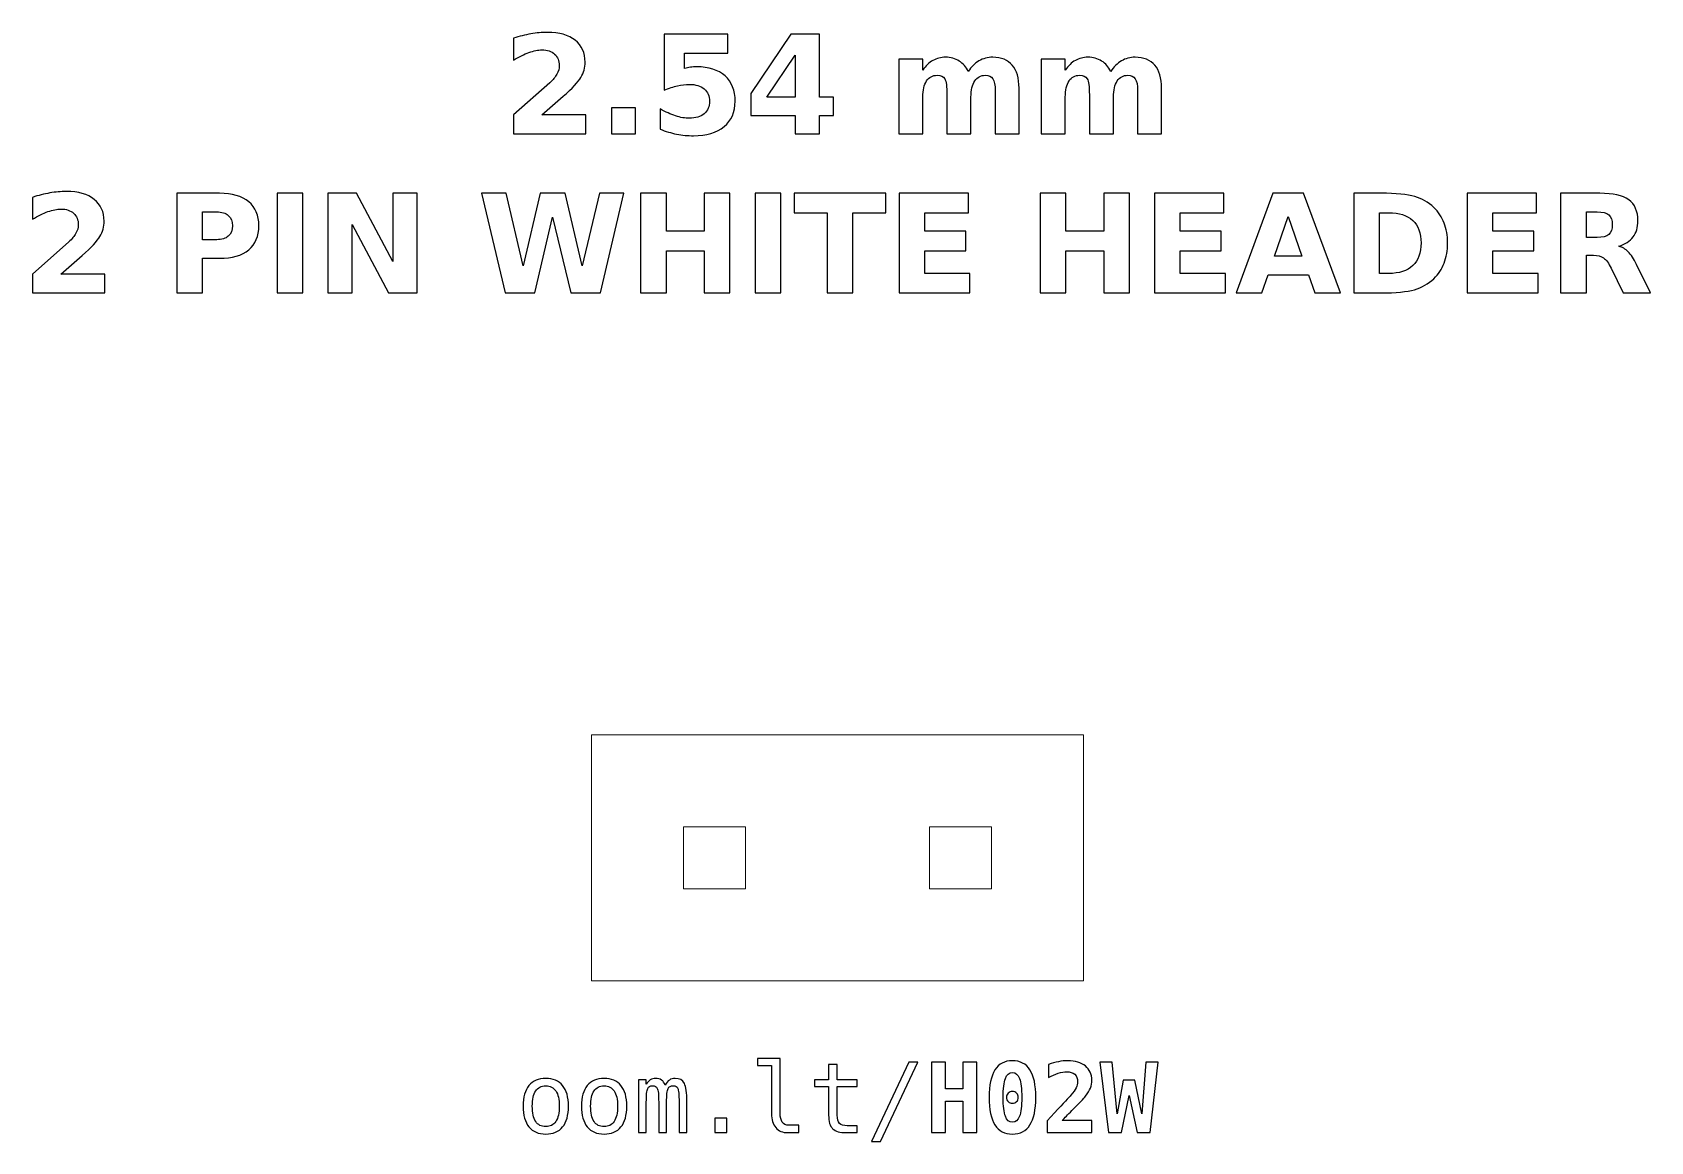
# Model space of a CAD drawing. Header units: centimetres. Extents: x -11.33 to -9.66, y -15.14 to -14.
import ezdxf

# ---------------------------------------------------------------- set-up
doc = ezdxf.new("R2010")
doc.units = ezdxf.units.CM
doc.header["$MEASUREMENT"] = 0
doc.layers.add('Layer 1', color=7, linetype='Continuous')

msp = doc.modelspace()

# ---------------------------------------------------------------- linework, layer by layer
at = {"layer": 'Layer 1', "color": 7, "lineweight": 20}
for points in [[(-10.754, -14.977), (-10.246, -14.977), (-10.246, -14.723), (-10.754, -14.723), (-10.754, -14.977)], [(-10.659, -14.882), (-10.595, -14.882), (-10.595, -14.818), (-10.659, -14.818), (-10.659, -14.882)], [(-10.405, -14.882), (-10.341, -14.882), (-10.341, -14.818), (-10.405, -14.818), (-10.405, -14.882)]]:
    msp.add_lwpolyline(points, close=True, dxfattribs=at)
at = {"layer": 'Layer 1', "color": 250}
for points, knots in [([(-10.80503, -14.08297), (-10.80503, -14.08297), (-10.75975, -14.08297), (-10.75975, -14.08297), (-10.75975, -14.08297), (-10.75975, -14.08297), (-10.75975, -14.10247), (-10.75975, -14.10247), (-10.75975, -14.10247), (-10.75975, -14.10247), (-10.83452, -14.10247), (-10.83452, -14.10247), (-10.83452, -14.10247), (-10.83452, -14.10247), (-10.83452, -14.08297), (-10.83452, -14.08297), (-10.83452, -14.08297), (-10.83452, -14.08297), (-10.79696, -14.04984), (-10.79696, -14.04984), (-10.79696, -14.04984), (-10.7936, -14.0468), (-10.79113, -14.04384), (-10.78953, -14.04095), (-10.78953, -14.04095), (-10.78791, -14.03805), (-10.78711, -14.03504), (-10.78711, -14.03191), (-10.78711, -14.03191), (-10.78711, -14.02709), (-10.78873, -14.02321), (-10.79197, -14.02027), (-10.79197, -14.02027), (-10.7952, -14.01733), (-10.7995, -14.01588), (-10.80489, -14.01588), (-10.80489, -14.01588), (-10.80902, -14.01588), (-10.81354, -14.01677), (-10.81846, -14.01853), (-10.81846, -14.01853), (-10.82337, -14.0203), (-10.82864, -14.02293), (-10.83424, -14.02641), (-10.83424, -14.02641), (-10.83424, -14.02641), (-10.83424, -14.00381), (-10.83424, -14.00381), (-10.83424, -14.00381), (-10.82826, -14.00184), (-10.82236, -14.00033), (-10.81653, -13.9993), (-10.81653, -13.9993), (-10.81069, -13.99826), (-10.80498, -13.99774), (-10.79936, -13.99774), (-10.79936, -13.99774), (-10.78706, -13.99774), (-10.77749, -14.00045), (-10.77067, -14.00588), (-10.77067, -14.00588), (-10.76385, -14.01129), (-10.76044, -14.01884), (-10.76044, -14.02855), (-10.76044, -14.02855), (-10.76044, -14.03415), (-10.76189, -14.03937), (-10.76479, -14.04422), (-10.76479, -14.04422), (-10.76768, -14.04906), (-10.77377, -14.05555), (-10.78304, -14.06369), (-10.78304, -14.06369), (-10.78304, -14.06369), (-10.80503, -14.08297), (-10.80503, -14.08297)], [0, 0, 0, 0, 0.0526316, 0.0526316, 0.0526316, 0.0526316, 0.1052632, 0.1052632, 0.1052632, 0.1052632, 0.1578947, 0.1578947, 0.1578947, 0.1578947, 0.2105263, 0.2105263, 0.2105263, 0.2105263, 0.2631579, 0.2631579, 0.2631579, 0.2631579, 0.3157895, 0.3157895, 0.3157895, 0.3157895, 0.3684211, 0.3684211, 0.3684211, 0.3684211, 0.4210526, 0.4210526, 0.4210526, 0.4210526, 0.4736842, 0.4736842, 0.4736842, 0.4736842, 0.5263158, 0.5263158, 0.5263158, 0.5263158, 0.5789474, 0.5789474, 0.5789474, 0.5789474, 0.6315789, 0.6315789, 0.6315789, 0.6315789, 0.6842105, 0.6842105, 0.6842105, 0.6842105, 0.7368421, 0.7368421, 0.7368421, 0.7368421, 0.7894737, 0.7894737, 0.7894737, 0.7894737, 0.8421053, 0.8421053, 0.8421053, 0.8421053, 0.8947368, 0.8947368, 0.8947368, 0.8947368, 0.9473684, 0.9473684, 0.9473684, 0.9473684, 1, 1, 1, 1]), ([(-10.67894, -13.9996), (-10.67894, -13.9996), (-10.613, -13.9996), (-10.613, -13.9996), (-10.613, -13.9996), (-10.613, -13.9996), (-10.613, -14.0191), (-10.613, -14.0191), (-10.613, -14.0191), (-10.613, -14.0191), (-10.6578, -14.0191), (-10.6578, -14.0191), (-10.6578, -14.0191), (-10.6578, -14.0191), (-10.6578, -14.03502), (-10.6578, -14.03502), (-10.6578, -14.03502), (-10.65578, -14.03448), (-10.65375, -14.03406), (-10.65171, -14.03375), (-10.65171, -14.03375), (-10.64966, -14.03344), (-10.64752, -14.0333), (-10.64533, -14.0333), (-10.64533, -14.0333), (-10.63278, -14.0333), (-10.62302, -14.03643), (-10.61603, -14.04271), (-10.61603, -14.04271), (-10.60905, -14.04897), (-10.60557, -14.05771), (-10.60557, -14.06891), (-10.60557, -14.06891), (-10.60557, -14.08003), (-10.60938, -14.08874), (-10.61697, -14.09504), (-10.61697, -14.09504), (-10.62457, -14.10132), (-10.63513, -14.10447), (-10.64863, -14.10447), (-10.64863, -14.10447), (-10.65446, -14.10447), (-10.66025, -14.1039), (-10.66596, -14.10278), (-10.66596, -14.10278), (-10.67168, -14.10165), (-10.67737, -14.09995), (-10.68301, -14.09765), (-10.68301, -14.09765), (-10.68301, -14.09765), (-10.68301, -14.07676), (-10.68301, -14.07676), (-10.68301, -14.07676), (-10.67741, -14.07999), (-10.6721, -14.08239), (-10.66707, -14.08398), (-10.66707, -14.08398), (-10.66203, -14.08561), (-10.65728, -14.08641), (-10.65284, -14.08641), (-10.65284, -14.08641), (-10.64639, -14.08641), (-10.64134, -14.08483), (-10.63764, -14.08168), (-10.63764, -14.08168), (-10.63395, -14.07855), (-10.63209, -14.0743), (-10.63209, -14.06891), (-10.63209, -14.06891), (-10.63209, -14.0635), (-10.63395, -14.05924), (-10.63764, -14.05612), (-10.63764, -14.05612), (-10.64134, -14.05299), (-10.64639, -14.05144), (-10.65284, -14.05144), (-10.65284, -14.05144), (-10.65665, -14.05144), (-10.66072, -14.05193), (-10.66502, -14.05292), (-10.66502, -14.05292), (-10.66935, -14.0539), (-10.67398, -14.05543), (-10.67894, -14.0575), (-10.67894, -14.0575), (-10.67894, -14.0575), (-10.67894, -13.9996), (-10.67894, -13.9996)], [0, 0, 0, 0, 0.0454545, 0.0454545, 0.0454545, 0.0454545, 0.0909091, 0.0909091, 0.0909091, 0.0909091, 0.1363636, 0.1363636, 0.1363636, 0.1363636, 0.1818182, 0.1818182, 0.1818182, 0.1818182, 0.2272727, 0.2272727, 0.2272727, 0.2272727, 0.2727273, 0.2727273, 0.2727273, 0.2727273, 0.3181818, 0.3181818, 0.3181818, 0.3181818, 0.3636364, 0.3636364, 0.3636364, 0.3636364, 0.4090909, 0.4090909, 0.4090909, 0.4090909, 0.4545455, 0.4545455, 0.4545455, 0.4545455, 0.5, 0.5, 0.5, 0.5, 0.5454545, 0.5454545, 0.5454545, 0.5454545, 0.5909091, 0.5909091, 0.5909091, 0.5909091, 0.6363636, 0.6363636, 0.6363636, 0.6363636, 0.6818182, 0.6818182, 0.6818182, 0.6818182, 0.7272727, 0.7272727, 0.7272727, 0.7272727, 0.7727273, 0.7727273, 0.7727273, 0.7727273, 0.8181818, 0.8181818, 0.8181818, 0.8181818, 0.8636364, 0.8636364, 0.8636364, 0.8636364, 0.9090909, 0.9090909, 0.9090909, 0.9090909, 0.9545455, 0.9545455, 0.9545455, 0.9545455, 1, 1, 1, 1]), ([(-10.54816, -13.9996), (-10.54816, -13.9996), (-10.51866, -13.9996), (-10.51866, -13.9996), (-10.51866, -13.9996), (-10.51866, -13.9996), (-10.51866, -14.06451), (-10.51866, -14.06451), (-10.51866, -14.06451), (-10.51866, -14.06451), (-10.50399, -14.06451), (-10.50399, -14.06451), (-10.50399, -14.06451), (-10.50399, -14.06451), (-10.50399, -14.08373), (-10.50399, -14.08373), (-10.50399, -14.08373), (-10.50399, -14.08373), (-10.51866, -14.08373), (-10.51866, -14.08373), (-10.51866, -14.08373), (-10.51866, -14.08373), (-10.51866, -14.10247), (-10.51866, -14.10247), (-10.51866, -14.10247), (-10.51866, -14.10247), (-10.54373, -14.10247), (-10.54373, -14.10247), (-10.54373, -14.10247), (-10.54373, -14.10247), (-10.54373, -14.08373), (-10.54373, -14.08373), (-10.54373, -14.08373), (-10.54373, -14.08373), (-10.58936, -14.08373), (-10.58936, -14.08373), (-10.58936, -14.08373), (-10.58936, -14.08373), (-10.58936, -14.06098), (-10.58936, -14.06098), (-10.58936, -14.06098), (-10.58936, -14.06098), (-10.54816, -13.9996), (-10.54816, -13.9996)], [0, 0, 0, 0, 0.0909091, 0.0909091, 0.0909091, 0.0909091, 0.1818182, 0.1818182, 0.1818182, 0.1818182, 0.2727273, 0.2727273, 0.2727273, 0.2727273, 0.3636364, 0.3636364, 0.3636364, 0.3636364, 0.4545455, 0.4545455, 0.4545455, 0.4545455, 0.5454545, 0.5454545, 0.5454545, 0.5454545, 0.6363636, 0.6363636, 0.6363636, 0.6363636, 0.7272727, 0.7272727, 0.7272727, 0.7272727, 0.8181818, 0.8181818, 0.8181818, 0.8181818, 0.9090909, 0.9090909, 0.9090909, 0.9090909, 1, 1, 1, 1]), ([(-10.54373, -14.02145), (-10.54373, -14.02145), (-10.57283, -14.06451), (-10.57283, -14.06451), (-10.57283, -14.06451), (-10.57283, -14.06451), (-10.54373, -14.06451), (-10.54373, -14.06451), (-10.54373, -14.06451), (-10.54373, -14.06451), (-10.54373, -14.02145), (-10.54373, -14.02145)], [0, 0, 0, 0, 0.3333333, 0.3333333, 0.3333333, 0.3333333, 0.6666667, 0.6666667, 0.6666667, 0.6666667, 1, 1, 1, 1]), ([(-10.36502, -14.03812), (-10.36189, -14.03335), (-10.3582, -14.0297), (-10.35389, -14.02721), (-10.35389, -14.02721), (-10.34959, -14.02469), (-10.34489, -14.02345), (-10.33974, -14.02345), (-10.33974, -14.02345), (-10.33087, -14.02345), (-10.32412, -14.02618), (-10.31949, -14.03166), (-10.31949, -14.03166), (-10.31485, -14.03711), (-10.31252, -14.04506), (-10.31252, -14.05548), (-10.31252, -14.05548), (-10.31252, -14.05548), (-10.31252, -14.10247), (-10.31252, -14.10247), (-10.31252, -14.10247), (-10.31252, -14.10247), (-10.33734, -14.10247), (-10.33734, -14.10247), (-10.33734, -14.10247), (-10.33734, -14.10247), (-10.33734, -14.06223), (-10.33734, -14.06223), (-10.33734, -14.06223), (-10.33729, -14.06164), (-10.33727, -14.06103), (-10.33724, -14.06037), (-10.33724, -14.06037), (-10.33722, -14.05974), (-10.3372, -14.05882), (-10.3372, -14.05762), (-10.3372, -14.05762), (-10.3372, -14.05216), (-10.33799, -14.04819), (-10.33962, -14.04574), (-10.33962, -14.04574), (-10.34122, -14.04327), (-10.3438, -14.04205), (-10.34738, -14.04205), (-10.34738, -14.04205), (-10.35208, -14.04205), (-10.35568, -14.04398), (-10.35824, -14.04784), (-10.35824, -14.04784), (-10.36078, -14.05169), (-10.3621, -14.05727), (-10.3622, -14.06458), (-10.3622, -14.06458), (-10.3622, -14.06458), (-10.3622, -14.10247), (-10.3622, -14.10247), (-10.3622, -14.10247), (-10.3622, -14.10247), (-10.38701, -14.10247), (-10.38701, -14.10247), (-10.38701, -14.10247), (-10.38701, -14.10247), (-10.38701, -14.06223), (-10.38701, -14.06223), (-10.38701, -14.06223), (-10.38701, -14.05369), (-10.38774, -14.04819), (-10.38922, -14.04574), (-10.38922, -14.04574), (-10.39068, -14.04327), (-10.39329, -14.04205), (-10.39705, -14.04205), (-10.39705, -14.04205), (-10.4018, -14.04205), (-10.40545, -14.044), (-10.40801, -14.04788), (-10.40801, -14.04788), (-10.41057, -14.05176), (-10.41187, -14.05729), (-10.41187, -14.06451), (-10.41187, -14.06451), (-10.41187, -14.06451), (-10.41187, -14.10247), (-10.41187, -14.10247), (-10.41187, -14.10247), (-10.41187, -14.10247), (-10.43668, -14.10247), (-10.43668, -14.10247), (-10.43668, -14.10247), (-10.43668, -14.10247), (-10.43668, -14.02531), (-10.43668, -14.02531), (-10.43668, -14.02531), (-10.43668, -14.02531), (-10.41187, -14.02531), (-10.41187, -14.02531), (-10.41187, -14.02531), (-10.41187, -14.02531), (-10.41187, -14.03662), (-10.41187, -14.03662), (-10.41187, -14.03662), (-10.40883, -14.03224), (-10.40535, -14.02898), (-10.40142, -14.02676), (-10.40142, -14.02676), (-10.3975, -14.02455), (-10.39317, -14.02345), (-10.38844, -14.02345), (-10.38844, -14.02345), (-10.38313, -14.02345), (-10.3784, -14.02474), (-10.37433, -14.02731), (-10.37433, -14.02731), (-10.37024, -14.02989), (-10.36713, -14.03349), (-10.36502, -14.03812)], [0, 0, 0, 0, 0.0344828, 0.0344828, 0.0344828, 0.0344828, 0.0689655, 0.0689655, 0.0689655, 0.0689655, 0.1034483, 0.1034483, 0.1034483, 0.1034483, 0.137931, 0.137931, 0.137931, 0.137931, 0.1724138, 0.1724138, 0.1724138, 0.1724138, 0.2068966, 0.2068966, 0.2068966, 0.2068966, 0.2413793, 0.2413793, 0.2413793, 0.2413793, 0.2758621, 0.2758621, 0.2758621, 0.2758621, 0.3103448, 0.3103448, 0.3103448, 0.3103448, 0.3448276, 0.3448276, 0.3448276, 0.3448276, 0.3793103, 0.3793103, 0.3793103, 0.3793103, 0.4137931, 0.4137931, 0.4137931, 0.4137931, 0.4482759, 0.4482759, 0.4482759, 0.4482759, 0.4827586, 0.4827586, 0.4827586, 0.4827586, 0.5172414, 0.5172414, 0.5172414, 0.5172414, 0.5517241, 0.5517241, 0.5517241, 0.5517241, 0.5862069, 0.5862069, 0.5862069, 0.5862069, 0.6206897, 0.6206897, 0.6206897, 0.6206897, 0.6551724, 0.6551724, 0.6551724, 0.6551724, 0.6896552, 0.6896552, 0.6896552, 0.6896552, 0.7241379, 0.7241379, 0.7241379, 0.7241379, 0.7586207, 0.7586207, 0.7586207, 0.7586207, 0.7931034, 0.7931034, 0.7931034, 0.7931034, 0.8275862, 0.8275862, 0.8275862, 0.8275862, 0.862069, 0.862069, 0.862069, 0.862069, 0.8965517, 0.8965517, 0.8965517, 0.8965517, 0.9310345, 0.9310345, 0.9310345, 0.9310345, 0.9655172, 0.9655172, 0.9655172, 0.9655172, 1, 1, 1, 1]), ([(-10.21798, -14.03812), (-10.21485, -14.03335), (-10.21116, -14.0297), (-10.20685, -14.02721), (-10.20685, -14.02721), (-10.20255, -14.02469), (-10.19785, -14.02345), (-10.1927, -14.02345), (-10.1927, -14.02345), (-10.18383, -14.02345), (-10.17708, -14.02618), (-10.17245, -14.03166), (-10.17245, -14.03166), (-10.16781, -14.03711), (-10.16548, -14.04506), (-10.16548, -14.05548), (-10.16548, -14.05548), (-10.16548, -14.05548), (-10.16548, -14.10247), (-10.16548, -14.10247), (-10.16548, -14.10247), (-10.16548, -14.10247), (-10.1903, -14.10247), (-10.1903, -14.10247), (-10.1903, -14.10247), (-10.1903, -14.10247), (-10.1903, -14.06223), (-10.1903, -14.06223), (-10.1903, -14.06223), (-10.19025, -14.06164), (-10.19023, -14.06103), (-10.1902, -14.06037), (-10.1902, -14.06037), (-10.19018, -14.05974), (-10.19016, -14.05882), (-10.19016, -14.05762), (-10.19016, -14.05762), (-10.19016, -14.05216), (-10.19095, -14.04819), (-10.19258, -14.04574), (-10.19258, -14.04574), (-10.19418, -14.04327), (-10.19676, -14.04205), (-10.20034, -14.04205), (-10.20034, -14.04205), (-10.20504, -14.04205), (-10.20864, -14.04398), (-10.2112, -14.04784), (-10.2112, -14.04784), (-10.21374, -14.05169), (-10.21506, -14.05727), (-10.21516, -14.06458), (-10.21516, -14.06458), (-10.21516, -14.06458), (-10.21516, -14.10247), (-10.21516, -14.10247), (-10.21516, -14.10247), (-10.21516, -14.10247), (-10.23997, -14.10247), (-10.23997, -14.10247), (-10.23997, -14.10247), (-10.23997, -14.10247), (-10.23997, -14.06223), (-10.23997, -14.06223), (-10.23997, -14.06223), (-10.23997, -14.05369), (-10.2407, -14.04819), (-10.24218, -14.04574), (-10.24218, -14.04574), (-10.24364, -14.04327), (-10.24625, -14.04205), (-10.25001, -14.04205), (-10.25001, -14.04205), (-10.25476, -14.04205), (-10.25841, -14.044), (-10.26097, -14.04788), (-10.26097, -14.04788), (-10.26353, -14.05176), (-10.26483, -14.05729), (-10.26483, -14.06451), (-10.26483, -14.06451), (-10.26483, -14.06451), (-10.26483, -14.10247), (-10.26483, -14.10247), (-10.26483, -14.10247), (-10.26483, -14.10247), (-10.28964, -14.10247), (-10.28964, -14.10247), (-10.28964, -14.10247), (-10.28964, -14.10247), (-10.28964, -14.02531), (-10.28964, -14.02531), (-10.28964, -14.02531), (-10.28964, -14.02531), (-10.26483, -14.02531), (-10.26483, -14.02531), (-10.26483, -14.02531), (-10.26483, -14.02531), (-10.26483, -14.03662), (-10.26483, -14.03662), (-10.26483, -14.03662), (-10.26179, -14.03224), (-10.25831, -14.02898), (-10.25438, -14.02676), (-10.25438, -14.02676), (-10.25046, -14.02455), (-10.24613, -14.02345), (-10.2414, -14.02345), (-10.2414, -14.02345), (-10.23609, -14.02345), (-10.23136, -14.02474), (-10.22729, -14.02731), (-10.22729, -14.02731), (-10.2232, -14.02989), (-10.22009, -14.03349), (-10.21798, -14.03812)], [0, 0, 0, 0, 0.0344828, 0.0344828, 0.0344828, 0.0344828, 0.0689655, 0.0689655, 0.0689655, 0.0689655, 0.1034483, 0.1034483, 0.1034483, 0.1034483, 0.137931, 0.137931, 0.137931, 0.137931, 0.1724138, 0.1724138, 0.1724138, 0.1724138, 0.2068966, 0.2068966, 0.2068966, 0.2068966, 0.2413793, 0.2413793, 0.2413793, 0.2413793, 0.2758621, 0.2758621, 0.2758621, 0.2758621, 0.3103448, 0.3103448, 0.3103448, 0.3103448, 0.3448276, 0.3448276, 0.3448276, 0.3448276, 0.3793103, 0.3793103, 0.3793103, 0.3793103, 0.4137931, 0.4137931, 0.4137931, 0.4137931, 0.4482759, 0.4482759, 0.4482759, 0.4482759, 0.4827586, 0.4827586, 0.4827586, 0.4827586, 0.5172414, 0.5172414, 0.5172414, 0.5172414, 0.5517241, 0.5517241, 0.5517241, 0.5517241, 0.5862069, 0.5862069, 0.5862069, 0.5862069, 0.6206897, 0.6206897, 0.6206897, 0.6206897, 0.6551724, 0.6551724, 0.6551724, 0.6551724, 0.6896552, 0.6896552, 0.6896552, 0.6896552, 0.7241379, 0.7241379, 0.7241379, 0.7241379, 0.7586207, 0.7586207, 0.7586207, 0.7586207, 0.7931034, 0.7931034, 0.7931034, 0.7931034, 0.8275862, 0.8275862, 0.8275862, 0.8275862, 0.862069, 0.862069, 0.862069, 0.862069, 0.8965517, 0.8965517, 0.8965517, 0.8965517, 0.9310345, 0.9310345, 0.9310345, 0.9310345, 0.9655172, 0.9655172, 0.9655172, 0.9655172, 1, 1, 1, 1]), ([(-10.73311, -14.0758), (-10.73311, -14.0758), (-10.70829, -14.0758), (-10.70829, -14.0758), (-10.70829, -14.0758), (-10.70829, -14.0758), (-10.70829, -14.10247), (-10.70829, -14.10247), (-10.70829, -14.10247), (-10.70829, -14.10247), (-10.73311, -14.10247), (-10.73311, -14.10247), (-10.73311, -14.10247), (-10.73311, -14.10247), (-10.73311, -14.0758), (-10.73311, -14.0758)], [0, 0, 0, 0, 0.25, 0.25, 0.25, 0.25, 0.5, 0.5, 0.5, 0.5, 0.75, 0.75, 0.75, 0.75, 1, 1, 1, 1]), ([(-11.30151, -14.24722), (-11.30151, -14.24722), (-11.25623, -14.24722), (-11.25623, -14.24722), (-11.25623, -14.24722), (-11.25623, -14.24722), (-11.25623, -14.26672), (-11.25623, -14.26672), (-11.25623, -14.26672), (-11.25623, -14.26672), (-11.331, -14.26672), (-11.331, -14.26672), (-11.331, -14.26672), (-11.331, -14.26672), (-11.331, -14.24722), (-11.331, -14.24722), (-11.331, -14.24722), (-11.331, -14.24722), (-11.29344, -14.21409), (-11.29344, -14.21409), (-11.29344, -14.21409), (-11.29008, -14.21105), (-11.28761, -14.20809), (-11.28601, -14.2052), (-11.28601, -14.2052), (-11.28439, -14.2023), (-11.28359, -14.19929), (-11.28359, -14.19616), (-11.28359, -14.19616), (-11.28359, -14.19134), (-11.28521, -14.18746), (-11.28845, -14.18452), (-11.28845, -14.18452), (-11.29168, -14.18158), (-11.29598, -14.18013), (-11.30137, -14.18013), (-11.30137, -14.18013), (-11.3055, -14.18013), (-11.31002, -14.18102), (-11.31494, -14.18278), (-11.31494, -14.18278), (-11.31985, -14.18455), (-11.32512, -14.18718), (-11.33072, -14.19066), (-11.33072, -14.19066), (-11.33072, -14.19066), (-11.33072, -14.16806), (-11.33072, -14.16806), (-11.33072, -14.16806), (-11.32474, -14.16609), (-11.31884, -14.16458), (-11.31301, -14.16355), (-11.31301, -14.16355), (-11.30717, -14.16251), (-11.30146, -14.16199), (-11.29584, -14.16199), (-11.29584, -14.16199), (-11.28354, -14.16199), (-11.27397, -14.1647), (-11.26715, -14.17013), (-11.26715, -14.17013), (-11.26033, -14.17554), (-11.25692, -14.18309), (-11.25692, -14.1928), (-11.25692, -14.1928), (-11.25692, -14.1984), (-11.25837, -14.20362), (-11.26127, -14.20847), (-11.26127, -14.20847), (-11.26416, -14.21331), (-11.27025, -14.2198), (-11.27952, -14.22794), (-11.27952, -14.22794), (-11.27952, -14.22794), (-11.30151, -14.24722), (-11.30151, -14.24722)], [0, 0, 0, 0, 0.0526316, 0.0526316, 0.0526316, 0.0526316, 0.1052632, 0.1052632, 0.1052632, 0.1052632, 0.1578947, 0.1578947, 0.1578947, 0.1578947, 0.2105263, 0.2105263, 0.2105263, 0.2105263, 0.2631579, 0.2631579, 0.2631579, 0.2631579, 0.3157895, 0.3157895, 0.3157895, 0.3157895, 0.3684211, 0.3684211, 0.3684211, 0.3684211, 0.4210526, 0.4210526, 0.4210526, 0.4210526, 0.4736842, 0.4736842, 0.4736842, 0.4736842, 0.5263158, 0.5263158, 0.5263158, 0.5263158, 0.5789474, 0.5789474, 0.5789474, 0.5789474, 0.6315789, 0.6315789, 0.6315789, 0.6315789, 0.6842105, 0.6842105, 0.6842105, 0.6842105, 0.7368421, 0.7368421, 0.7368421, 0.7368421, 0.7894737, 0.7894737, 0.7894737, 0.7894737, 0.8421053, 0.8421053, 0.8421053, 0.8421053, 0.8947368, 0.8947368, 0.8947368, 0.8947368, 0.9473684, 0.9473684, 0.9473684, 0.9473684, 1, 1, 1, 1]), ([(-11.18189, -14.16385), (-11.18189, -14.16385), (-11.13787, -14.16385), (-11.13787, -14.16385), (-11.13787, -14.16385), (-11.12477, -14.16385), (-11.11472, -14.16677), (-11.10771, -14.17258), (-11.10771, -14.17258), (-11.10071, -14.17839), (-11.0972, -14.18666), (-11.0972, -14.19741), (-11.0972, -14.19741), (-11.0972, -14.20818), (-11.10071, -14.21648), (-11.10771, -14.22229), (-11.10771, -14.22229), (-11.11472, -14.2281), (-11.12477, -14.23102), (-11.13787, -14.23102), (-11.13787, -14.23102), (-11.13787, -14.23102), (-11.15536, -14.23102), (-11.15536, -14.23102), (-11.15536, -14.23102), (-11.15536, -14.23102), (-11.15536, -14.26672), (-11.15536, -14.26672), (-11.15536, -14.26672), (-11.15536, -14.26672), (-11.18189, -14.26672), (-11.18189, -14.26672), (-11.18189, -14.26672), (-11.18189, -14.26672), (-11.18189, -14.16385), (-11.18189, -14.16385)], [0, 0, 0, 0, 0.1111111, 0.1111111, 0.1111111, 0.1111111, 0.2222222, 0.2222222, 0.2222222, 0.2222222, 0.3333333, 0.3333333, 0.3333333, 0.3333333, 0.4444444, 0.4444444, 0.4444444, 0.4444444, 0.5555556, 0.5555556, 0.5555556, 0.5555556, 0.6666667, 0.6666667, 0.6666667, 0.6666667, 0.7777778, 0.7777778, 0.7777778, 0.7777778, 0.8888889, 0.8888889, 0.8888889, 0.8888889, 1, 1, 1, 1]), ([(-11.07848, -14.16385), (-11.07848, -14.16385), (-11.05195, -14.16385), (-11.05195, -14.16385), (-11.05195, -14.16385), (-11.05195, -14.16385), (-11.05195, -14.26672), (-11.05195, -14.26672), (-11.05195, -14.26672), (-11.05195, -14.26672), (-11.07848, -14.26672), (-11.07848, -14.26672), (-11.07848, -14.26672), (-11.07848, -14.26672), (-11.07848, -14.16385), (-11.07848, -14.16385)], [0, 0, 0, 0, 0.25, 0.25, 0.25, 0.25, 0.5, 0.5, 0.5, 0.5, 0.75, 0.75, 0.75, 0.75, 1, 1, 1, 1]), ([(-11.02599, -14.16385), (-11.02599, -14.16385), (-10.99636, -14.16385), (-10.99636, -14.16385), (-10.99636, -14.16385), (-10.99636, -14.16385), (-10.95894, -14.23441), (-10.95894, -14.23441), (-10.95894, -14.23441), (-10.95894, -14.23441), (-10.95894, -14.16385), (-10.95894, -14.16385), (-10.95894, -14.16385), (-10.95894, -14.16385), (-10.9338, -14.16385), (-10.9338, -14.16385), (-10.9338, -14.16385), (-10.9338, -14.16385), (-10.9338, -14.26672), (-10.9338, -14.26672), (-10.9338, -14.26672), (-10.9338, -14.26672), (-10.96343, -14.26672), (-10.96343, -14.26672), (-10.96343, -14.26672), (-10.96343, -14.26672), (-11.00085, -14.19616), (-11.00085, -14.19616), (-11.00085, -14.19616), (-11.00085, -14.19616), (-11.00085, -14.26672), (-11.00085, -14.26672), (-11.00085, -14.26672), (-11.00085, -14.26672), (-11.02599, -14.26672), (-11.02599, -14.26672), (-11.02599, -14.26672), (-11.02599, -14.26672), (-11.02599, -14.16385), (-11.02599, -14.16385)], [0, 0, 0, 0, 0.1, 0.1, 0.1, 0.1, 0.2, 0.2, 0.2, 0.2, 0.3, 0.3, 0.3, 0.3, 0.4, 0.4, 0.4, 0.4, 0.5, 0.5, 0.5, 0.5, 0.6, 0.6, 0.6, 0.6, 0.7, 0.7, 0.7, 0.7, 0.8, 0.8, 0.8, 0.8, 0.9, 0.9, 0.9, 0.9, 1, 1, 1, 1]), ([(-10.86752, -14.16385), (-10.86752, -14.16385), (-10.8421, -14.16385), (-10.8421, -14.16385), (-10.8421, -14.16385), (-10.8421, -14.16385), (-10.82432, -14.23862), (-10.82432, -14.23862), (-10.82432, -14.23862), (-10.82432, -14.23862), (-10.80668, -14.16385), (-10.80668, -14.16385), (-10.80668, -14.16385), (-10.80668, -14.16385), (-10.78111, -14.16385), (-10.78111, -14.16385), (-10.78111, -14.16385), (-10.78111, -14.16385), (-10.76348, -14.23862), (-10.76348, -14.23862), (-10.76348, -14.23862), (-10.76348, -14.23862), (-10.7457, -14.16385), (-10.7457, -14.16385), (-10.7457, -14.16385), (-10.7457, -14.16385), (-10.72048, -14.16385), (-10.72048, -14.16385), (-10.72048, -14.16385), (-10.72048, -14.16385), (-10.74473, -14.26672), (-10.74473, -14.26672), (-10.74473, -14.26672), (-10.74473, -14.26672), (-10.77533, -14.26672), (-10.77533, -14.26672), (-10.77533, -14.26672), (-10.77533, -14.26672), (-10.794, -14.18852), (-10.794, -14.18852), (-10.794, -14.18852), (-10.794, -14.18852), (-10.81246, -14.26672), (-10.81246, -14.26672), (-10.81246, -14.26672), (-10.81246, -14.26672), (-10.84306, -14.26672), (-10.84306, -14.26672), (-10.84306, -14.26672), (-10.84306, -14.26672), (-10.86752, -14.16385), (-10.86752, -14.16385)], [0, 0, 0, 0, 0.0769231, 0.0769231, 0.0769231, 0.0769231, 0.1538462, 0.1538462, 0.1538462, 0.1538462, 0.2307692, 0.2307692, 0.2307692, 0.2307692, 0.3076923, 0.3076923, 0.3076923, 0.3076923, 0.3846154, 0.3846154, 0.3846154, 0.3846154, 0.4615385, 0.4615385, 0.4615385, 0.4615385, 0.5384615, 0.5384615, 0.5384615, 0.5384615, 0.6153846, 0.6153846, 0.6153846, 0.6153846, 0.6923077, 0.6923077, 0.6923077, 0.6923077, 0.7692308, 0.7692308, 0.7692308, 0.7692308, 0.8461538, 0.8461538, 0.8461538, 0.8461538, 0.9230769, 0.9230769, 0.9230769, 0.9230769, 1, 1, 1, 1]), ([(-10.70313, -14.16385), (-10.70313, -14.16385), (-10.6766, -14.16385), (-10.6766, -14.16385), (-10.6766, -14.16385), (-10.6766, -14.16385), (-10.6766, -14.20306), (-10.6766, -14.20306), (-10.6766, -14.20306), (-10.6766, -14.20306), (-10.63747, -14.20306), (-10.63747, -14.20306), (-10.63747, -14.20306), (-10.63747, -14.20306), (-10.63747, -14.16385), (-10.63747, -14.16385), (-10.63747, -14.16385), (-10.63747, -14.16385), (-10.61094, -14.16385), (-10.61094, -14.16385), (-10.61094, -14.16385), (-10.61094, -14.16385), (-10.61094, -14.26672), (-10.61094, -14.26672), (-10.61094, -14.26672), (-10.61094, -14.26672), (-10.63747, -14.26672), (-10.63747, -14.26672), (-10.63747, -14.26672), (-10.63747, -14.26672), (-10.63747, -14.22312), (-10.63747, -14.22312), (-10.63747, -14.22312), (-10.63747, -14.22312), (-10.6766, -14.22312), (-10.6766, -14.22312), (-10.6766, -14.22312), (-10.6766, -14.22312), (-10.6766, -14.26672), (-10.6766, -14.26672), (-10.6766, -14.26672), (-10.6766, -14.26672), (-10.70313, -14.26672), (-10.70313, -14.26672), (-10.70313, -14.26672), (-10.70313, -14.26672), (-10.70313, -14.16385), (-10.70313, -14.16385)], [0, 0, 0, 0, 0.0833333, 0.0833333, 0.0833333, 0.0833333, 0.1666667, 0.1666667, 0.1666667, 0.1666667, 0.25, 0.25, 0.25, 0.25, 0.3333333, 0.3333333, 0.3333333, 0.3333333, 0.4166667, 0.4166667, 0.4166667, 0.4166667, 0.5, 0.5, 0.5, 0.5, 0.5833333, 0.5833333, 0.5833333, 0.5833333, 0.6666667, 0.6666667, 0.6666667, 0.6666667, 0.75, 0.75, 0.75, 0.75, 0.8333333, 0.8333333, 0.8333333, 0.8333333, 0.9166667, 0.9166667, 0.9166667, 0.9166667, 1, 1, 1, 1]), ([(-10.58504, -14.16385), (-10.58504, -14.16385), (-10.55851, -14.16385), (-10.55851, -14.16385), (-10.55851, -14.16385), (-10.55851, -14.16385), (-10.55851, -14.26672), (-10.55851, -14.26672), (-10.55851, -14.26672), (-10.55851, -14.26672), (-10.58504, -14.26672), (-10.58504, -14.26672), (-10.58504, -14.26672), (-10.58504, -14.26672), (-10.58504, -14.16385), (-10.58504, -14.16385)], [0, 0, 0, 0, 0.25, 0.25, 0.25, 0.25, 0.5, 0.5, 0.5, 0.5, 0.75, 0.75, 0.75, 0.75, 1, 1, 1, 1]), ([(-10.54483, -14.16385), (-10.54483, -14.16385), (-10.45003, -14.16385), (-10.45003, -14.16385), (-10.45003, -14.16385), (-10.45003, -14.16385), (-10.45003, -14.18391), (-10.45003, -14.18391), (-10.45003, -14.18391), (-10.45003, -14.18391), (-10.48413, -14.18391), (-10.48413, -14.18391), (-10.48413, -14.18391), (-10.48413, -14.18391), (-10.48413, -14.26672), (-10.48413, -14.26672), (-10.48413, -14.26672), (-10.48413, -14.26672), (-10.51066, -14.26672), (-10.51066, -14.26672), (-10.51066, -14.26672), (-10.51066, -14.26672), (-10.51066, -14.18391), (-10.51066, -14.18391), (-10.51066, -14.18391), (-10.51066, -14.18391), (-10.54483, -14.18391), (-10.54483, -14.18391), (-10.54483, -14.18391), (-10.54483, -14.18391), (-10.54483, -14.16385), (-10.54483, -14.16385)], [0, 0, 0, 0, 0.125, 0.125, 0.125, 0.125, 0.25, 0.25, 0.25, 0.25, 0.375, 0.375, 0.375, 0.375, 0.5, 0.5, 0.5, 0.5, 0.625, 0.625, 0.625, 0.625, 0.75, 0.75, 0.75, 0.75, 0.875, 0.875, 0.875, 0.875, 1, 1, 1, 1]), ([(-10.43629, -14.16385), (-10.43629, -14.16385), (-10.3647, -14.16385), (-10.3647, -14.16385), (-10.3647, -14.16385), (-10.3647, -14.16385), (-10.3647, -14.18391), (-10.3647, -14.18391), (-10.3647, -14.18391), (-10.3647, -14.18391), (-10.40976, -14.18391), (-10.40976, -14.18391), (-10.40976, -14.18391), (-10.40976, -14.18391), (-10.40976, -14.20306), (-10.40976, -14.20306), (-10.40976, -14.20306), (-10.40976, -14.20306), (-10.36741, -14.20306), (-10.36741, -14.20306), (-10.36741, -14.20306), (-10.36741, -14.20306), (-10.36741, -14.22312), (-10.36741, -14.22312), (-10.36741, -14.22312), (-10.36741, -14.22312), (-10.40976, -14.22312), (-10.40976, -14.22312), (-10.40976, -14.22312), (-10.40976, -14.22312), (-10.40976, -14.24666), (-10.40976, -14.24666), (-10.40976, -14.24666), (-10.40976, -14.24666), (-10.3632, -14.24666), (-10.3632, -14.24666), (-10.3632, -14.24666), (-10.3632, -14.24666), (-10.3632, -14.26672), (-10.3632, -14.26672), (-10.3632, -14.26672), (-10.3632, -14.26672), (-10.43629, -14.26672), (-10.43629, -14.26672), (-10.43629, -14.26672), (-10.43629, -14.26672), (-10.43629, -14.16385), (-10.43629, -14.16385)], [0, 0, 0, 0, 0.0833333, 0.0833333, 0.0833333, 0.0833333, 0.1666667, 0.1666667, 0.1666667, 0.1666667, 0.25, 0.25, 0.25, 0.25, 0.3333333, 0.3333333, 0.3333333, 0.3333333, 0.4166667, 0.4166667, 0.4166667, 0.4166667, 0.5, 0.5, 0.5, 0.5, 0.5833333, 0.5833333, 0.5833333, 0.5833333, 0.6666667, 0.6666667, 0.6666667, 0.6666667, 0.75, 0.75, 0.75, 0.75, 0.8333333, 0.8333333, 0.8333333, 0.8333333, 0.9166667, 0.9166667, 0.9166667, 0.9166667, 1, 1, 1, 1]), ([(-10.29076, -14.16385), (-10.29076, -14.16385), (-10.26423, -14.16385), (-10.26423, -14.16385), (-10.26423, -14.16385), (-10.26423, -14.16385), (-10.26423, -14.20306), (-10.26423, -14.20306), (-10.26423, -14.20306), (-10.26423, -14.20306), (-10.2251, -14.20306), (-10.2251, -14.20306), (-10.2251, -14.20306), (-10.2251, -14.20306), (-10.2251, -14.16385), (-10.2251, -14.16385), (-10.2251, -14.16385), (-10.2251, -14.16385), (-10.19857, -14.16385), (-10.19857, -14.16385), (-10.19857, -14.16385), (-10.19857, -14.16385), (-10.19857, -14.26672), (-10.19857, -14.26672), (-10.19857, -14.26672), (-10.19857, -14.26672), (-10.2251, -14.26672), (-10.2251, -14.26672), (-10.2251, -14.26672), (-10.2251, -14.26672), (-10.2251, -14.22312), (-10.2251, -14.22312), (-10.2251, -14.22312), (-10.2251, -14.22312), (-10.26423, -14.22312), (-10.26423, -14.22312), (-10.26423, -14.22312), (-10.26423, -14.22312), (-10.26423, -14.26672), (-10.26423, -14.26672), (-10.26423, -14.26672), (-10.26423, -14.26672), (-10.29076, -14.26672), (-10.29076, -14.26672), (-10.29076, -14.26672), (-10.29076, -14.26672), (-10.29076, -14.16385), (-10.29076, -14.16385)], [0, 0, 0, 0, 0.0833333, 0.0833333, 0.0833333, 0.0833333, 0.1666667, 0.1666667, 0.1666667, 0.1666667, 0.25, 0.25, 0.25, 0.25, 0.3333333, 0.3333333, 0.3333333, 0.3333333, 0.4166667, 0.4166667, 0.4166667, 0.4166667, 0.5, 0.5, 0.5, 0.5, 0.5833333, 0.5833333, 0.5833333, 0.5833333, 0.6666667, 0.6666667, 0.6666667, 0.6666667, 0.75, 0.75, 0.75, 0.75, 0.8333333, 0.8333333, 0.8333333, 0.8333333, 0.9166667, 0.9166667, 0.9166667, 0.9166667, 1, 1, 1, 1]), ([(-10.17267, -14.16385), (-10.17267, -14.16385), (-10.10108, -14.16385), (-10.10108, -14.16385), (-10.10108, -14.16385), (-10.10108, -14.16385), (-10.10108, -14.18391), (-10.10108, -14.18391), (-10.10108, -14.18391), (-10.10108, -14.18391), (-10.14614, -14.18391), (-10.14614, -14.18391), (-10.14614, -14.18391), (-10.14614, -14.18391), (-10.14614, -14.20306), (-10.14614, -14.20306), (-10.14614, -14.20306), (-10.14614, -14.20306), (-10.10379, -14.20306), (-10.10379, -14.20306), (-10.10379, -14.20306), (-10.10379, -14.20306), (-10.10379, -14.22312), (-10.10379, -14.22312), (-10.10379, -14.22312), (-10.10379, -14.22312), (-10.14614, -14.22312), (-10.14614, -14.22312), (-10.14614, -14.22312), (-10.14614, -14.22312), (-10.14614, -14.24666), (-10.14614, -14.24666), (-10.14614, -14.24666), (-10.14614, -14.24666), (-10.09958, -14.24666), (-10.09958, -14.24666), (-10.09958, -14.24666), (-10.09958, -14.24666), (-10.09958, -14.26672), (-10.09958, -14.26672), (-10.09958, -14.26672), (-10.09958, -14.26672), (-10.17267, -14.26672), (-10.17267, -14.26672), (-10.17267, -14.26672), (-10.17267, -14.26672), (-10.17267, -14.16385), (-10.17267, -14.16385)], [0, 0, 0, 0, 0.0833333, 0.0833333, 0.0833333, 0.0833333, 0.1666667, 0.1666667, 0.1666667, 0.1666667, 0.25, 0.25, 0.25, 0.25, 0.3333333, 0.3333333, 0.3333333, 0.3333333, 0.4166667, 0.4166667, 0.4166667, 0.4166667, 0.5, 0.5, 0.5, 0.5, 0.5833333, 0.5833333, 0.5833333, 0.5833333, 0.6666667, 0.6666667, 0.6666667, 0.6666667, 0.75, 0.75, 0.75, 0.75, 0.8333333, 0.8333333, 0.8333333, 0.8333333, 0.9166667, 0.9166667, 0.9166667, 0.9166667, 1, 1, 1, 1]), ([(-10.01385, -14.248), (-10.01385, -14.248), (-10.05534, -14.248), (-10.05534, -14.248), (-10.05534, -14.248), (-10.05534, -14.248), (-10.06188, -14.26672), (-10.06188, -14.26672), (-10.06188, -14.26672), (-10.06188, -14.26672), (-10.08855, -14.26672), (-10.08855, -14.26672), (-10.08855, -14.26672), (-10.08855, -14.26672), (-10.05045, -14.16385), (-10.05045, -14.16385), (-10.05045, -14.16385), (-10.05045, -14.16385), (-10.01882, -14.16385), (-10.01882, -14.16385), (-10.01882, -14.16385), (-10.01882, -14.16385), (-9.98072, -14.26672), (-9.98072, -14.26672), (-9.98072, -14.26672), (-9.98072, -14.26672), (-10.00739, -14.26672), (-10.00739, -14.26672), (-10.00739, -14.26672), (-10.00739, -14.26672), (-10.01385, -14.248), (-10.01385, -14.248)], [0, 0, 0, 0, 0.125, 0.125, 0.125, 0.125, 0.25, 0.25, 0.25, 0.25, 0.375, 0.375, 0.375, 0.375, 0.5, 0.5, 0.5, 0.5, 0.625, 0.625, 0.625, 0.625, 0.75, 0.75, 0.75, 0.75, 0.875, 0.875, 0.875, 0.875, 1, 1, 1, 1]), ([(-9.96705, -14.16385), (-9.96705, -14.16385), (-9.93906, -14.16385), (-9.93906, -14.16385), (-9.93906, -14.16385), (-9.92345, -14.16385), (-9.91183, -14.16496), (-9.90419, -14.16719), (-9.90419, -14.16719), (-9.89654, -14.16942), (-9.88998, -14.17319), (-9.8845, -14.17853), (-9.8845, -14.17853), (-9.87968, -14.18316), (-9.87611, -14.18852), (-9.87375, -14.19459), (-9.87375, -14.19459), (-9.87143, -14.20063), (-9.87025, -14.2075), (-9.87025, -14.21519), (-9.87025, -14.21519), (-9.87025, -14.22295), (-9.87143, -14.22987), (-9.87375, -14.23596), (-9.87375, -14.23596), (-9.87611, -14.24205), (-9.87968, -14.24741), (-9.8845, -14.25204), (-9.8845, -14.25204), (-9.89003, -14.25738), (-9.89664, -14.26115), (-9.90435, -14.26338), (-9.90435, -14.26338), (-9.91207, -14.26561), (-9.92364, -14.26672), (-9.93906, -14.26672), (-9.93906, -14.26672), (-9.93906, -14.26672), (-9.96705, -14.26672), (-9.96705, -14.26672), (-9.96705, -14.26672), (-9.96705, -14.26672), (-9.96705, -14.16385), (-9.96705, -14.16385)], [0, 0, 0, 0, 0.0909091, 0.0909091, 0.0909091, 0.0909091, 0.1818182, 0.1818182, 0.1818182, 0.1818182, 0.2727273, 0.2727273, 0.2727273, 0.2727273, 0.3636364, 0.3636364, 0.3636364, 0.3636364, 0.4545455, 0.4545455, 0.4545455, 0.4545455, 0.5454545, 0.5454545, 0.5454545, 0.5454545, 0.6363636, 0.6363636, 0.6363636, 0.6363636, 0.7272727, 0.7272727, 0.7272727, 0.7272727, 0.8181818, 0.8181818, 0.8181818, 0.8181818, 0.9090909, 0.9090909, 0.9090909, 0.9090909, 1, 1, 1, 1]), ([(-9.84993, -14.16385), (-9.84993, -14.16385), (-9.77834, -14.16385), (-9.77834, -14.16385), (-9.77834, -14.16385), (-9.77834, -14.16385), (-9.77834, -14.18391), (-9.77834, -14.18391), (-9.77834, -14.18391), (-9.77834, -14.18391), (-9.8234, -14.18391), (-9.8234, -14.18391), (-9.8234, -14.18391), (-9.8234, -14.18391), (-9.8234, -14.20306), (-9.8234, -14.20306), (-9.8234, -14.20306), (-9.8234, -14.20306), (-9.78105, -14.20306), (-9.78105, -14.20306), (-9.78105, -14.20306), (-9.78105, -14.20306), (-9.78105, -14.22312), (-9.78105, -14.22312), (-9.78105, -14.22312), (-9.78105, -14.22312), (-9.8234, -14.22312), (-9.8234, -14.22312), (-9.8234, -14.22312), (-9.8234, -14.22312), (-9.8234, -14.24666), (-9.8234, -14.24666), (-9.8234, -14.24666), (-9.8234, -14.24666), (-9.77684, -14.24666), (-9.77684, -14.24666), (-9.77684, -14.24666), (-9.77684, -14.24666), (-9.77684, -14.26672), (-9.77684, -14.26672), (-9.77684, -14.26672), (-9.77684, -14.26672), (-9.84993, -14.26672), (-9.84993, -14.26672), (-9.84993, -14.26672), (-9.84993, -14.26672), (-9.84993, -14.16385), (-9.84993, -14.16385)], [0, 0, 0, 0, 0.0833333, 0.0833333, 0.0833333, 0.0833333, 0.1666667, 0.1666667, 0.1666667, 0.1666667, 0.25, 0.25, 0.25, 0.25, 0.3333333, 0.3333333, 0.3333333, 0.3333333, 0.4166667, 0.4166667, 0.4166667, 0.4166667, 0.5, 0.5, 0.5, 0.5, 0.5833333, 0.5833333, 0.5833333, 0.5833333, 0.6666667, 0.6666667, 0.6666667, 0.6666667, 0.75, 0.75, 0.75, 0.75, 0.8333333, 0.8333333, 0.8333333, 0.8333333, 0.9166667, 0.9166667, 0.9166667, 0.9166667, 1, 1, 1, 1]), ([(-9.727, -14.2278), (-9.727, -14.2278), (-9.727, -14.26672), (-9.727, -14.26672), (-9.727, -14.26672), (-9.727, -14.26672), (-9.75353, -14.26672), (-9.75353, -14.26672), (-9.75353, -14.26672), (-9.75353, -14.26672), (-9.75353, -14.16385), (-9.75353, -14.16385), (-9.75353, -14.16385), (-9.75353, -14.16385), (-9.71301, -14.16385), (-9.71301, -14.16385), (-9.71301, -14.16385), (-9.69946, -14.16385), (-9.68951, -14.16613), (-9.68321, -14.17067), (-9.68321, -14.17067), (-9.67689, -14.17521), (-9.67373, -14.18241), (-9.67373, -14.19224), (-9.67373, -14.19224), (-9.67373, -14.19903), (-9.67538, -14.20463), (-9.67865, -14.20898), (-9.67865, -14.20898), (-9.68194, -14.21336), (-9.6869, -14.21658), (-9.69351, -14.21863), (-9.69351, -14.21863), (-9.68989, -14.21947), (-9.68662, -14.22133), (-9.68375, -14.22425), (-9.68375, -14.22425), (-9.68088, -14.22716), (-9.67799, -14.23158), (-9.67505, -14.23751), (-9.67505, -14.23751), (-9.67505, -14.23751), (-9.66063, -14.26672), (-9.66063, -14.26672), (-9.66063, -14.26672), (-9.66063, -14.26672), (-9.6889, -14.26672), (-9.6889, -14.26672), (-9.6889, -14.26672), (-9.6889, -14.26672), (-9.70144, -14.24116), (-9.70144, -14.24116), (-9.70144, -14.24116), (-9.70395, -14.23603), (-9.70652, -14.2325), (-9.70913, -14.23062), (-9.70913, -14.23062), (-9.71172, -14.22874), (-9.71517, -14.2278), (-9.7195, -14.2278), (-9.7195, -14.2278), (-9.7195, -14.2278), (-9.727, -14.2278), (-9.727, -14.2278)], [0, 0, 0, 0, 0.0625, 0.0625, 0.0625, 0.0625, 0.125, 0.125, 0.125, 0.125, 0.1875, 0.1875, 0.1875, 0.1875, 0.25, 0.25, 0.25, 0.25, 0.3125, 0.3125, 0.3125, 0.3125, 0.375, 0.375, 0.375, 0.375, 0.4375, 0.4375, 0.4375, 0.4375, 0.5, 0.5, 0.5, 0.5, 0.5625, 0.5625, 0.5625, 0.5625, 0.625, 0.625, 0.625, 0.625, 0.6875, 0.6875, 0.6875, 0.6875, 0.75, 0.75, 0.75, 0.75, 0.8125, 0.8125, 0.8125, 0.8125, 0.875, 0.875, 0.875, 0.875, 0.9375, 0.9375, 0.9375, 0.9375, 1, 1, 1, 1]), ([(-11.15536, -14.18307), (-11.15536, -14.18307), (-11.15536, -14.2118), (-11.15536, -14.2118), (-11.15536, -14.2118), (-11.15536, -14.2118), (-11.14069, -14.2118), (-11.14069, -14.2118), (-11.14069, -14.2118), (-11.13554, -14.2118), (-11.13156, -14.21056), (-11.12876, -14.20804), (-11.12876, -14.20804), (-11.12596, -14.20555), (-11.12455, -14.202), (-11.12455, -14.19741), (-11.12455, -14.19741), (-11.12455, -14.1928), (-11.12596, -14.18927), (-11.12876, -14.18678), (-11.12876, -14.18678), (-11.13156, -14.18431), (-11.13554, -14.18307), (-11.14069, -14.18307), (-11.14069, -14.18307), (-11.14069, -14.18307), (-11.15536, -14.18307), (-11.15536, -14.18307)], [0, 0, 0, 0, 0.1428571, 0.1428571, 0.1428571, 0.1428571, 0.2857143, 0.2857143, 0.2857143, 0.2857143, 0.4285714, 0.4285714, 0.4285714, 0.4285714, 0.5714286, 0.5714286, 0.5714286, 0.5714286, 0.7142857, 0.7142857, 0.7142857, 0.7142857, 0.8571429, 0.8571429, 0.8571429, 0.8571429, 1, 1, 1, 1]), ([(-10.04873, -14.2289), (-10.04873, -14.2289), (-10.02053, -14.2289), (-10.02053, -14.2289), (-10.02053, -14.2289), (-10.02053, -14.2289), (-10.0346, -14.18798), (-10.0346, -14.18798), (-10.0346, -14.18798), (-10.0346, -14.18798), (-10.04873, -14.2289), (-10.04873, -14.2289)], [0, 0, 0, 0, 0.3333333, 0.3333333, 0.3333333, 0.3333333, 0.6666667, 0.6666667, 0.6666667, 0.6666667, 1, 1, 1, 1]), ([(-9.94052, -14.18391), (-9.94052, -14.18391), (-9.94052, -14.24666), (-9.94052, -14.24666), (-9.94052, -14.24666), (-9.94052, -14.24666), (-9.93102, -14.24666), (-9.93102, -14.24666), (-9.93102, -14.24666), (-9.92018, -14.24666), (-9.9119, -14.24398), (-9.90619, -14.23859), (-9.90619, -14.23859), (-9.90047, -14.23323), (-9.8976, -14.22542), (-9.8976, -14.21519), (-9.8976, -14.21519), (-9.8976, -14.20498), (-9.90045, -14.19722), (-9.90614, -14.19191), (-9.90614, -14.19191), (-9.91183, -14.18657), (-9.92013, -14.18391), (-9.93102, -14.18391), (-9.93102, -14.18391), (-9.93102, -14.18391), (-9.94052, -14.18391), (-9.94052, -14.18391)], [0, 0, 0, 0, 0.1428571, 0.1428571, 0.1428571, 0.1428571, 0.2857143, 0.2857143, 0.2857143, 0.2857143, 0.4285714, 0.4285714, 0.4285714, 0.4285714, 0.5714286, 0.5714286, 0.5714286, 0.5714286, 0.7142857, 0.7142857, 0.7142857, 0.7142857, 0.8571429, 0.8571429, 0.8571429, 0.8571429, 1, 1, 1, 1]), ([(-9.71583, -14.20948), (-9.71028, -14.20948), (-9.70628, -14.20844), (-9.70388, -14.20637), (-9.70388, -14.20637), (-9.70146, -14.2043), (-9.70026, -14.20089), (-9.70026, -14.19616), (-9.70026, -14.19616), (-9.70026, -14.19148), (-9.70146, -14.18812), (-9.70388, -14.1861), (-9.70388, -14.1861), (-9.70628, -14.18408), (-9.71028, -14.18307), (-9.71583, -14.18307), (-9.71583, -14.18307), (-9.71583, -14.18307), (-9.727, -14.18307), (-9.727, -14.18307), (-9.727, -14.18307), (-9.727, -14.18307), (-9.727, -14.20948), (-9.727, -14.20948), (-9.727, -14.20948), (-9.727, -14.20948), (-9.71583, -14.20948), (-9.71583, -14.20948)], [0, 0, 0, 0, 0.1428571, 0.1428571, 0.1428571, 0.1428571, 0.2857143, 0.2857143, 0.2857143, 0.2857143, 0.4285714, 0.4285714, 0.4285714, 0.4285714, 0.5714286, 0.5714286, 0.5714286, 0.5714286, 0.7142857, 0.7142857, 0.7142857, 0.7142857, 0.8571429, 0.8571429, 0.8571429, 0.8571429, 1, 1, 1, 1]), ([(-10.55912, -15.1138), (-10.55912, -15.11784), (-10.55838, -15.12087), (-10.5569, -15.12292), (-10.5569, -15.12292), (-10.55542, -15.12497), (-10.55323, -15.126), (-10.55033, -15.126), (-10.55033, -15.126), (-10.55033, -15.126), (-10.53983, -15.126), (-10.53983, -15.126), (-10.53983, -15.126), (-10.53983, -15.126), (-10.53983, -15.13362), (-10.53983, -15.13362), (-10.53983, -15.13362), (-10.53983, -15.13362), (-10.5512, -15.13362), (-10.5512, -15.13362), (-10.5512, -15.13362), (-10.55658, -15.13362), (-10.56073, -15.13189), (-10.56368, -15.12844), (-10.56368, -15.12844), (-10.56663, -15.12499), (-10.5681, -15.1201), (-10.5681, -15.1138), (-10.5681, -15.1138), (-10.5681, -15.1138), (-10.5681, -15.06413), (-10.5681, -15.06413), (-10.5681, -15.06413), (-10.5681, -15.06413), (-10.5825, -15.06413), (-10.5825, -15.06413), (-10.5825, -15.06413), (-10.5825, -15.06413), (-10.5825, -15.0571), (-10.5825, -15.0571), (-10.5825, -15.0571), (-10.5825, -15.0571), (-10.55912, -15.0571), (-10.55912, -15.0571), (-10.55912, -15.0571), (-10.55912, -15.0571), (-10.55912, -15.1138), (-10.55912, -15.1138)], [0, 0, 0, 0, 0.0833333, 0.0833333, 0.0833333, 0.0833333, 0.1666667, 0.1666667, 0.1666667, 0.1666667, 0.25, 0.25, 0.25, 0.25, 0.3333333, 0.3333333, 0.3333333, 0.3333333, 0.4166667, 0.4166667, 0.4166667, 0.4166667, 0.5, 0.5, 0.5, 0.5, 0.5833333, 0.5833333, 0.5833333, 0.5833333, 0.6666667, 0.6666667, 0.6666667, 0.6666667, 0.75, 0.75, 0.75, 0.75, 0.8333333, 0.8333333, 0.8333333, 0.8333333, 0.9166667, 0.9166667, 0.9166667, 0.9166667, 1, 1, 1, 1]), ([(-10.50012, -15.0634), (-10.50012, -15.0634), (-10.50012, -15.07893), (-10.50012, -15.07893), (-10.50012, -15.07893), (-10.50012, -15.07893), (-10.4797, -15.07893), (-10.4797, -15.07893), (-10.4797, -15.07893), (-10.4797, -15.07893), (-10.4797, -15.08592), (-10.4797, -15.08592), (-10.4797, -15.08592), (-10.4797, -15.08592), (-10.50012, -15.08592), (-10.50012, -15.08592), (-10.50012, -15.08592), (-10.50012, -15.08592), (-10.50012, -15.1156), (-10.50012, -15.1156), (-10.50012, -15.1156), (-10.50012, -15.11964), (-10.49936, -15.12245), (-10.49782, -15.12404), (-10.49782, -15.12404), (-10.49629, -15.12564), (-10.49362, -15.12644), (-10.48982, -15.12644), (-10.48982, -15.12644), (-10.48982, -15.12644), (-10.4797, -15.12644), (-10.4797, -15.12644), (-10.4797, -15.12644), (-10.4797, -15.12644), (-10.4797, -15.13362), (-10.4797, -15.13362), (-10.4797, -15.13362), (-10.4797, -15.13362), (-10.49069, -15.13362), (-10.49069, -15.13362), (-10.49069, -15.13362), (-10.49744, -15.13362), (-10.50219, -15.13227), (-10.50496, -15.12957), (-10.50496, -15.12957), (-10.50772, -15.12687), (-10.50911, -15.1222), (-10.50911, -15.1156), (-10.50911, -15.1156), (-10.50911, -15.1156), (-10.50911, -15.08592), (-10.50911, -15.08592), (-10.50911, -15.08592), (-10.50911, -15.08592), (-10.52371, -15.08592), (-10.52371, -15.08592), (-10.52371, -15.08592), (-10.52371, -15.08592), (-10.52371, -15.07893), (-10.52371, -15.07893), (-10.52371, -15.07893), (-10.52371, -15.07893), (-10.50911, -15.07893), (-10.50911, -15.07893), (-10.50911, -15.07893), (-10.50911, -15.07893), (-10.50911, -15.0634), (-10.50911, -15.0634), (-10.50911, -15.0634), (-10.50911, -15.0634), (-10.50012, -15.0634), (-10.50012, -15.0634)], [0, 0, 0, 0, 0.0555556, 0.0555556, 0.0555556, 0.0555556, 0.1111111, 0.1111111, 0.1111111, 0.1111111, 0.1666667, 0.1666667, 0.1666667, 0.1666667, 0.2222222, 0.2222222, 0.2222222, 0.2222222, 0.2777778, 0.2777778, 0.2777778, 0.2777778, 0.3333333, 0.3333333, 0.3333333, 0.3333333, 0.3888889, 0.3888889, 0.3888889, 0.3888889, 0.4444444, 0.4444444, 0.4444444, 0.4444444, 0.5, 0.5, 0.5, 0.5, 0.5555556, 0.5555556, 0.5555556, 0.5555556, 0.6111111, 0.6111111, 0.6111111, 0.6111111, 0.6666667, 0.6666667, 0.6666667, 0.6666667, 0.7222222, 0.7222222, 0.7222222, 0.7222222, 0.7777778, 0.7777778, 0.7777778, 0.7777778, 0.8333333, 0.8333333, 0.8333333, 0.8333333, 0.8888889, 0.8888889, 0.8888889, 0.8888889, 0.9444444, 0.9444444, 0.9444444, 0.9444444, 1, 1, 1, 1]), ([(-10.42648, -15.06071), (-10.42648, -15.06071), (-10.41719, -15.06071), (-10.41719, -15.06071), (-10.41719, -15.06071), (-10.41719, -15.06071), (-10.45558, -15.1429), (-10.45558, -15.1429), (-10.45558, -15.1429), (-10.45558, -15.1429), (-10.46492, -15.1429), (-10.46492, -15.1429), (-10.46492, -15.1429), (-10.46492, -15.1429), (-10.42648, -15.06071), (-10.42648, -15.06071)], [0, 0, 0, 0, 0.25, 0.25, 0.25, 0.25, 0.5, 0.5, 0.5, 0.5, 0.75, 0.75, 0.75, 0.75, 1, 1, 1, 1]), ([(-10.40301, -15.06071), (-10.40301, -15.06071), (-10.3886, -15.06071), (-10.3886, -15.06071), (-10.3886, -15.06071), (-10.3886, -15.06071), (-10.3886, -15.0885), (-10.3886, -15.0885), (-10.3886, -15.0885), (-10.3886, -15.0885), (-10.37057, -15.0885), (-10.37057, -15.0885), (-10.37057, -15.0885), (-10.37057, -15.0885), (-10.37057, -15.06071), (-10.37057, -15.06071), (-10.37057, -15.06071), (-10.37057, -15.06071), (-10.35617, -15.06071), (-10.35617, -15.06071), (-10.35617, -15.06071), (-10.35617, -15.06071), (-10.35617, -15.13362), (-10.35617, -15.13362), (-10.35617, -15.13362), (-10.35617, -15.13362), (-10.37057, -15.13362), (-10.37057, -15.13362), (-10.37057, -15.13362), (-10.37057, -15.13362), (-10.37057, -15.1012), (-10.37057, -15.1012), (-10.37057, -15.1012), (-10.37057, -15.1012), (-10.3886, -15.1012), (-10.3886, -15.1012), (-10.3886, -15.1012), (-10.3886, -15.1012), (-10.3886, -15.13362), (-10.3886, -15.13362), (-10.3886, -15.13362), (-10.3886, -15.13362), (-10.40301, -15.13362), (-10.40301, -15.13362), (-10.40301, -15.13362), (-10.40301, -15.13362), (-10.40301, -15.06071), (-10.40301, -15.06071)], [0, 0, 0, 0, 0.0833333, 0.0833333, 0.0833333, 0.0833333, 0.1666667, 0.1666667, 0.1666667, 0.1666667, 0.25, 0.25, 0.25, 0.25, 0.3333333, 0.3333333, 0.3333333, 0.3333333, 0.4166667, 0.4166667, 0.4166667, 0.4166667, 0.5, 0.5, 0.5, 0.5, 0.5833333, 0.5833333, 0.5833333, 0.5833333, 0.6666667, 0.6666667, 0.6666667, 0.6666667, 0.75, 0.75, 0.75, 0.75, 0.8333333, 0.8333333, 0.8333333, 0.8333333, 0.9166667, 0.9166667, 0.9166667, 0.9166667, 1, 1, 1, 1]), ([(-10.34348, -15.09723), (-10.34348, -15.08462), (-10.34148, -15.07515), (-10.33748, -15.06885), (-10.33748, -15.06885), (-10.33346, -15.06255), (-10.32744, -15.0594), (-10.31939, -15.0594), (-10.31939, -15.0594), (-10.31133, -15.0594), (-10.30529, -15.06253), (-10.30128, -15.06881), (-10.30128, -15.06881), (-10.29727, -15.0751), (-10.29527, -15.08458), (-10.29527, -15.09723), (-10.29527, -15.09723), (-10.29527, -15.10987), (-10.29727, -15.11934), (-10.30128, -15.12562), (-10.30128, -15.12562), (-10.30529, -15.1319), (-10.31133, -15.13504), (-10.31939, -15.13504), (-10.31939, -15.13504), (-10.32744, -15.13504), (-10.33346, -15.13189), (-10.33748, -15.12559), (-10.33748, -15.12559), (-10.34148, -15.11929), (-10.34348, -15.10983), (-10.34348, -15.09723)], [0, 0, 0, 0, 0.125, 0.125, 0.125, 0.125, 0.25, 0.25, 0.25, 0.25, 0.375, 0.375, 0.375, 0.375, 0.5, 0.5, 0.5, 0.5, 0.625, 0.625, 0.625, 0.625, 0.75, 0.75, 0.75, 0.75, 0.875, 0.875, 0.875, 0.875, 1, 1, 1, 1]), ([(-10.26808, -15.12092), (-10.26808, -15.12092), (-10.23736, -15.12092), (-10.23736, -15.12092), (-10.23736, -15.12092), (-10.23736, -15.12092), (-10.23736, -15.13362), (-10.23736, -15.13362), (-10.23736, -15.13362), (-10.23736, -15.13362), (-10.28365, -15.13362), (-10.28365, -15.13362), (-10.28365, -15.13362), (-10.28365, -15.13362), (-10.28365, -15.1213), (-10.28365, -15.1213), (-10.28365, -15.1213), (-10.28365, -15.1213), (-10.27584, -15.11302), (-10.27584, -15.11302), (-10.27584, -15.11302), (-10.26657, -15.10315), (-10.26093, -15.09708), (-10.25895, -15.0948), (-10.25895, -15.0948), (-10.25652, -15.092), (-10.25475, -15.08952), (-10.25368, -15.08735), (-10.25368, -15.08735), (-10.2526, -15.08518), (-10.25207, -15.08305), (-10.25207, -15.08093), (-10.25207, -15.08093), (-10.25207, -15.07768), (-10.25305, -15.07516), (-10.25502, -15.0734), (-10.25502, -15.0734), (-10.25698, -15.07161), (-10.25978, -15.07073), (-10.26338, -15.07073), (-10.26338, -15.07073), (-10.26597, -15.07073), (-10.26885, -15.07125), (-10.27205, -15.07226), (-10.27205, -15.07226), (-10.27527, -15.0733), (-10.2786, -15.07478), (-10.28209, -15.07673), (-10.28209, -15.07673), (-10.28209, -15.07673), (-10.28209, -15.0633), (-10.28209, -15.0633), (-10.28209, -15.0633), (-10.2786, -15.06203), (-10.2752, -15.06106), (-10.27185, -15.0604), (-10.27185, -15.0604), (-10.26852, -15.05973), (-10.26532, -15.0594), (-10.26227, -15.0594), (-10.26227, -15.0594), (-10.25455, -15.0594), (-10.24848, -15.0612), (-10.24408, -15.0648), (-10.24408, -15.0648), (-10.23967, -15.06838), (-10.23746, -15.0733), (-10.23746, -15.07951), (-10.23746, -15.07951), (-10.23746, -15.08238), (-10.23795, -15.08507), (-10.2389, -15.08757), (-10.2389, -15.08757), (-10.23987, -15.09008), (-10.24152, -15.09287), (-10.24387, -15.09592), (-10.24387, -15.09592), (-10.24558, -15.09813), (-10.25032, -15.10312), (-10.25807, -15.11087), (-10.25807, -15.11087), (-10.26227, -15.11505), (-10.2656, -15.11842), (-10.26808, -15.12092)], [0, 0, 0, 0, 0.047619, 0.047619, 0.047619, 0.047619, 0.0952381, 0.0952381, 0.0952381, 0.0952381, 0.1428571, 0.1428571, 0.1428571, 0.1428571, 0.1904762, 0.1904762, 0.1904762, 0.1904762, 0.2380952, 0.2380952, 0.2380952, 0.2380952, 0.2857143, 0.2857143, 0.2857143, 0.2857143, 0.3333333, 0.3333333, 0.3333333, 0.3333333, 0.3809524, 0.3809524, 0.3809524, 0.3809524, 0.4285714, 0.4285714, 0.4285714, 0.4285714, 0.4761905, 0.4761905, 0.4761905, 0.4761905, 0.5238095, 0.5238095, 0.5238095, 0.5238095, 0.5714286, 0.5714286, 0.5714286, 0.5714286, 0.6190476, 0.6190476, 0.6190476, 0.6190476, 0.6666667, 0.6666667, 0.6666667, 0.6666667, 0.7142857, 0.7142857, 0.7142857, 0.7142857, 0.7619048, 0.7619048, 0.7619048, 0.7619048, 0.8095238, 0.8095238, 0.8095238, 0.8095238, 0.8571429, 0.8571429, 0.8571429, 0.8571429, 0.9047619, 0.9047619, 0.9047619, 0.9047619, 0.952381, 0.952381, 0.952381, 0.952381, 1, 1, 1, 1]), ([(-10.22906, -15.06071), (-10.22906, -15.06071), (-10.21646, -15.06071), (-10.21646, -15.06071), (-10.21646, -15.06071), (-10.21646, -15.06071), (-10.21124, -15.11423), (-10.21124, -15.11423), (-10.21124, -15.11423), (-10.21124, -15.11423), (-10.20494, -15.07961), (-10.20494, -15.07961), (-10.20494, -15.07961), (-10.20494, -15.07961), (-10.19297, -15.07961), (-10.19297, -15.07961), (-10.19297, -15.07961), (-10.19297, -15.07961), (-10.18566, -15.11423), (-10.18566, -15.11423), (-10.18566, -15.11423), (-10.18566, -15.11423), (-10.18156, -15.06071), (-10.18156, -15.06071), (-10.18156, -15.06071), (-10.18156, -15.06071), (-10.16885, -15.06071), (-10.16885, -15.06071), (-10.16885, -15.06071), (-10.16885, -15.06071), (-10.17725, -15.13362), (-10.17725, -15.13362), (-10.17725, -15.13362), (-10.17725, -15.13362), (-10.19067, -15.13362), (-10.19067, -15.13362), (-10.19067, -15.13362), (-10.19067, -15.13362), (-10.19897, -15.09533), (-10.19897, -15.09533), (-10.19897, -15.09533), (-10.19897, -15.09533), (-10.20674, -15.13362), (-10.20674, -15.13362), (-10.20674, -15.13362), (-10.20674, -15.13362), (-10.22008, -15.13362), (-10.22008, -15.13362), (-10.22008, -15.13362), (-10.22008, -15.13362), (-10.22906, -15.06071), (-10.22906, -15.06071)], [0, 0, 0, 0, 0.0769231, 0.0769231, 0.0769231, 0.0769231, 0.1538462, 0.1538462, 0.1538462, 0.1538462, 0.2307692, 0.2307692, 0.2307692, 0.2307692, 0.3076923, 0.3076923, 0.3076923, 0.3076923, 0.3846154, 0.3846154, 0.3846154, 0.3846154, 0.4615385, 0.4615385, 0.4615385, 0.4615385, 0.5384615, 0.5384615, 0.5384615, 0.5384615, 0.6153846, 0.6153846, 0.6153846, 0.6153846, 0.6923077, 0.6923077, 0.6923077, 0.6923077, 0.7692308, 0.7692308, 0.7692308, 0.7692308, 0.8461538, 0.8461538, 0.8461538, 0.8461538, 0.9230769, 0.9230769, 0.9230769, 0.9230769, 1, 1, 1, 1]), ([(-10.80107, -15.07761), (-10.79349, -15.07761), (-10.78769, -15.08006), (-10.78367, -15.08498), (-10.78367, -15.08498), (-10.77965, -15.0899), (-10.77764, -15.09702), (-10.77764, -15.10632), (-10.77764, -15.10632), (-10.77764, -15.11567), (-10.77964, -15.12279), (-10.78364, -15.12769), (-10.78364, -15.12769), (-10.78766, -15.13259), (-10.79346, -15.13504), (-10.80107, -15.13504), (-10.80107, -15.13504), (-10.80867, -15.13504), (-10.81446, -15.13259), (-10.81848, -15.12769), (-10.81848, -15.12769), (-10.82248, -15.12279), (-10.82448, -15.11567), (-10.82448, -15.10632), (-10.82448, -15.10632), (-10.82448, -15.09702), (-10.82248, -15.0899), (-10.81848, -15.08498), (-10.81848, -15.08498), (-10.81446, -15.08006), (-10.80867, -15.07761), (-10.80107, -15.07761)], [0, 0, 0, 0, 0.125, 0.125, 0.125, 0.125, 0.25, 0.25, 0.25, 0.25, 0.375, 0.375, 0.375, 0.375, 0.5, 0.5, 0.5, 0.5, 0.625, 0.625, 0.625, 0.625, 0.75, 0.75, 0.75, 0.75, 0.875, 0.875, 0.875, 0.875, 1, 1, 1, 1]), ([(-10.74086, -15.07761), (-10.73328, -15.07761), (-10.72748, -15.08006), (-10.72346, -15.08498), (-10.72346, -15.08498), (-10.71944, -15.0899), (-10.71743, -15.09702), (-10.71743, -15.10632), (-10.71743, -15.10632), (-10.71743, -15.11567), (-10.71943, -15.12279), (-10.72343, -15.12769), (-10.72343, -15.12769), (-10.72745, -15.13259), (-10.73325, -15.13504), (-10.74086, -15.13504), (-10.74086, -15.13504), (-10.74846, -15.13504), (-10.75425, -15.13259), (-10.75827, -15.12769), (-10.75827, -15.12769), (-10.76227, -15.12279), (-10.76427, -15.11567), (-10.76427, -15.10632), (-10.76427, -15.10632), (-10.76427, -15.09702), (-10.76227, -15.0899), (-10.75827, -15.08498), (-10.75827, -15.08498), (-10.75425, -15.08006), (-10.74846, -15.07761), (-10.74086, -15.07761)], [0, 0, 0, 0, 0.125, 0.125, 0.125, 0.125, 0.25, 0.25, 0.25, 0.25, 0.375, 0.375, 0.375, 0.375, 0.5, 0.5, 0.5, 0.5, 0.625, 0.625, 0.625, 0.625, 0.75, 0.75, 0.75, 0.75, 0.875, 0.875, 0.875, 0.875, 1, 1, 1, 1]), ([(-10.67774, -15.0845), (-10.67664, -15.08215), (-10.67522, -15.08041), (-10.6735, -15.0793), (-10.6735, -15.0793), (-10.6718, -15.07818), (-10.66974, -15.07761), (-10.66734, -15.07761), (-10.66734, -15.07761), (-10.66294, -15.07761), (-10.65983, -15.07931), (-10.65803, -15.08271), (-10.65803, -15.08271), (-10.65622, -15.08612), (-10.65532, -15.09252), (-10.65532, -15.10193), (-10.65532, -15.10193), (-10.65532, -15.10193), (-10.65532, -15.13362), (-10.65532, -15.13362), (-10.65532, -15.13362), (-10.65532, -15.13362), (-10.66352, -15.13362), (-10.66352, -15.13362), (-10.66352, -15.13362), (-10.66352, -15.13362), (-10.66352, -15.10232), (-10.66352, -15.10232), (-10.66352, -15.10232), (-10.66352, -15.0946), (-10.66395, -15.08982), (-10.66482, -15.08793), (-10.66482, -15.08793), (-10.66567, -15.08607), (-10.66725, -15.08513), (-10.66954, -15.08513), (-10.66954, -15.08513), (-10.67214, -15.08513), (-10.67392, -15.08613), (-10.67489, -15.08813), (-10.67489, -15.08813), (-10.67584, -15.09013), (-10.67632, -15.09487), (-10.67632, -15.10232), (-10.67632, -15.10232), (-10.67632, -15.10232), (-10.67632, -15.13362), (-10.67632, -15.13362), (-10.67632, -15.13362), (-10.67632, -15.13362), (-10.68452, -15.13362), (-10.68452, -15.13362), (-10.68452, -15.13362), (-10.68452, -15.13362), (-10.68452, -15.10232), (-10.68452, -15.10232), (-10.68452, -15.10232), (-10.68452, -15.0945), (-10.68499, -15.08968), (-10.68592, -15.08787), (-10.68592, -15.08787), (-10.68684, -15.08605), (-10.6885, -15.08513), (-10.69092, -15.08513), (-10.69092, -15.08513), (-10.6933, -15.08513), (-10.69496, -15.08613), (-10.69587, -15.08813), (-10.69587, -15.08813), (-10.69681, -15.09013), (-10.69727, -15.09487), (-10.69727, -15.10232), (-10.69727, -15.10232), (-10.69727, -15.10232), (-10.69727, -15.13362), (-10.69727, -15.13362), (-10.69727, -15.13362), (-10.69727, -15.13362), (-10.70542, -15.13362), (-10.70542, -15.13362), (-10.70542, -15.13362), (-10.70542, -15.13362), (-10.70542, -15.07893), (-10.70542, -15.07893), (-10.70542, -15.07893), (-10.70542, -15.07893), (-10.69727, -15.07893), (-10.69727, -15.07893), (-10.69727, -15.07893), (-10.69727, -15.07893), (-10.69727, -15.08361), (-10.69727, -15.08361), (-10.69727, -15.08361), (-10.69621, -15.08166), (-10.69486, -15.08018), (-10.69324, -15.07915), (-10.69324, -15.07915), (-10.69164, -15.07813), (-10.6898, -15.07761), (-10.68775, -15.07761), (-10.68775, -15.07761), (-10.68527, -15.07761), (-10.68322, -15.07818), (-10.68157, -15.07931), (-10.68157, -15.07931), (-10.67992, -15.08046), (-10.67865, -15.08218), (-10.67774, -15.0845)], [0, 0, 0, 0, 0.037037, 0.037037, 0.037037, 0.037037, 0.0740741, 0.0740741, 0.0740741, 0.0740741, 0.1111111, 0.1111111, 0.1111111, 0.1111111, 0.1481481, 0.1481481, 0.1481481, 0.1481481, 0.1851852, 0.1851852, 0.1851852, 0.1851852, 0.2222222, 0.2222222, 0.2222222, 0.2222222, 0.2592593, 0.2592593, 0.2592593, 0.2592593, 0.2962963, 0.2962963, 0.2962963, 0.2962963, 0.3333333, 0.3333333, 0.3333333, 0.3333333, 0.3703704, 0.3703704, 0.3703704, 0.3703704, 0.4074074, 0.4074074, 0.4074074, 0.4074074, 0.4444444, 0.4444444, 0.4444444, 0.4444444, 0.4814815, 0.4814815, 0.4814815, 0.4814815, 0.5185185, 0.5185185, 0.5185185, 0.5185185, 0.5555556, 0.5555556, 0.5555556, 0.5555556, 0.5925926, 0.5925926, 0.5925926, 0.5925926, 0.6296296, 0.6296296, 0.6296296, 0.6296296, 0.6666667, 0.6666667, 0.6666667, 0.6666667, 0.7037037, 0.7037037, 0.7037037, 0.7037037, 0.7407407, 0.7407407, 0.7407407, 0.7407407, 0.7777778, 0.7777778, 0.7777778, 0.7777778, 0.8148148, 0.8148148, 0.8148148, 0.8148148, 0.8518519, 0.8518519, 0.8518519, 0.8518519, 0.8888889, 0.8888889, 0.8888889, 0.8888889, 0.9259259, 0.9259259, 0.9259259, 0.9259259, 0.962963, 0.962963, 0.962963, 0.962963, 1, 1, 1, 1]), ([(-10.31939, -15.0716), (-10.32273, -15.0716), (-10.32514, -15.07363), (-10.32668, -15.0777), (-10.32668, -15.0777), (-10.32821, -15.08178), (-10.32898, -15.08828), (-10.32898, -15.09723), (-10.32898, -15.09723), (-10.32898, -15.10617), (-10.32821, -15.11265), (-10.32668, -15.11673), (-10.32668, -15.11673), (-10.32514, -15.1208), (-10.32273, -15.12284), (-10.31939, -15.12284), (-10.31939, -15.12284), (-10.31604, -15.12284), (-10.31361, -15.1208), (-10.31208, -15.11673), (-10.31208, -15.11673), (-10.31054, -15.11265), (-10.30978, -15.10617), (-10.30978, -15.09723), (-10.30978, -15.09723), (-10.30978, -15.08828), (-10.31054, -15.08178), (-10.31208, -15.0777), (-10.31208, -15.0777), (-10.31361, -15.07363), (-10.31604, -15.0716), (-10.31939, -15.0716)], [0, 0, 0, 0, 0.125, 0.125, 0.125, 0.125, 0.25, 0.25, 0.25, 0.25, 0.375, 0.375, 0.375, 0.375, 0.5, 0.5, 0.5, 0.5, 0.625, 0.625, 0.625, 0.625, 0.75, 0.75, 0.75, 0.75, 0.875, 0.875, 0.875, 0.875, 1, 1, 1, 1]), ([(-10.80107, -15.08523), (-10.80564, -15.08523), (-10.80909, -15.087), (-10.81144, -15.09055), (-10.81144, -15.09055), (-10.81379, -15.0941), (-10.81496, -15.09937), (-10.81496, -15.10632), (-10.81496, -15.10632), (-10.81496, -15.11325), (-10.81379, -15.1185), (-10.81144, -15.12207), (-10.81144, -15.12207), (-10.80909, -15.12564), (-10.80564, -15.12742), (-10.80107, -15.12742), (-10.80107, -15.12742), (-10.79649, -15.12742), (-10.79302, -15.12564), (-10.79067, -15.12207), (-10.79067, -15.12207), (-10.78832, -15.1185), (-10.78716, -15.11325), (-10.78716, -15.10632), (-10.78716, -15.10632), (-10.78716, -15.09937), (-10.78832, -15.0941), (-10.79067, -15.09055), (-10.79067, -15.09055), (-10.79302, -15.087), (-10.79649, -15.08523), (-10.80107, -15.08523)], [0, 0, 0, 0, 0.125, 0.125, 0.125, 0.125, 0.25, 0.25, 0.25, 0.25, 0.375, 0.375, 0.375, 0.375, 0.5, 0.5, 0.5, 0.5, 0.625, 0.625, 0.625, 0.625, 0.75, 0.75, 0.75, 0.75, 0.875, 0.875, 0.875, 0.875, 1, 1, 1, 1]), ([(-10.74086, -15.08523), (-10.74543, -15.08523), (-10.74888, -15.087), (-10.75123, -15.09055), (-10.75123, -15.09055), (-10.75358, -15.0941), (-10.75475, -15.09937), (-10.75475, -15.10632), (-10.75475, -15.10632), (-10.75475, -15.11325), (-10.75358, -15.1185), (-10.75123, -15.12207), (-10.75123, -15.12207), (-10.74888, -15.12564), (-10.74543, -15.12742), (-10.74086, -15.12742), (-10.74086, -15.12742), (-10.73628, -15.12742), (-10.73281, -15.12564), (-10.73046, -15.12207), (-10.73046, -15.12207), (-10.72811, -15.1185), (-10.72695, -15.11325), (-10.72695, -15.10632), (-10.72695, -15.10632), (-10.72695, -15.09937), (-10.72811, -15.0941), (-10.73046, -15.09055), (-10.73046, -15.09055), (-10.73281, -15.087), (-10.73628, -15.08523), (-10.74086, -15.08523)], [0, 0, 0, 0, 0.125, 0.125, 0.125, 0.125, 0.25, 0.25, 0.25, 0.25, 0.375, 0.375, 0.375, 0.375, 0.5, 0.5, 0.5, 0.5, 0.625, 0.625, 0.625, 0.625, 0.75, 0.75, 0.75, 0.75, 0.875, 0.875, 0.875, 0.875, 1, 1, 1, 1]), ([(-10.32546, -15.09723), (-10.32546, -15.09552), (-10.32488, -15.09407), (-10.32369, -15.0929), (-10.32369, -15.0929), (-10.32253, -15.09172), (-10.32109, -15.09113), (-10.31939, -15.09113), (-10.31939, -15.09113), (-10.31768, -15.09113), (-10.31623, -15.09172), (-10.31506, -15.0929), (-10.31506, -15.0929), (-10.31388, -15.09407), (-10.31329, -15.09552), (-10.31329, -15.09723), (-10.31329, -15.09723), (-10.31329, -15.09893), (-10.31388, -15.10037), (-10.31506, -15.10153), (-10.31506, -15.10153), (-10.31623, -15.10272), (-10.31768, -15.1033), (-10.31939, -15.1033), (-10.31939, -15.1033), (-10.32109, -15.1033), (-10.32253, -15.10272), (-10.32369, -15.10157), (-10.32369, -15.10157), (-10.32488, -15.10042), (-10.32546, -15.09897), (-10.32546, -15.09723)], [0, 0, 0, 0, 0.125, 0.125, 0.125, 0.125, 0.25, 0.25, 0.25, 0.25, 0.375, 0.375, 0.375, 0.375, 0.5, 0.5, 0.5, 0.5, 0.625, 0.625, 0.625, 0.625, 0.75, 0.75, 0.75, 0.75, 0.875, 0.875, 0.875, 0.875, 1, 1, 1, 1]), ([(-10.62664, -15.11872), (-10.62664, -15.11872), (-10.61434, -15.11872), (-10.61434, -15.11872), (-10.61434, -15.11872), (-10.61434, -15.11872), (-10.61434, -15.13362), (-10.61434, -15.13362), (-10.61434, -15.13362), (-10.61434, -15.13362), (-10.62664, -15.13362), (-10.62664, -15.13362), (-10.62664, -15.13362), (-10.62664, -15.13362), (-10.62664, -15.11872), (-10.62664, -15.11872)], [0, 0, 0, 0, 0.25, 0.25, 0.25, 0.25, 0.5, 0.5, 0.5, 0.5, 0.75, 0.75, 0.75, 0.75, 1, 1, 1, 1])]:
    msp.add_open_spline(points, degree=3, knots=knots, dxfattribs=at)

doc.saveas('drawing.dxf')
